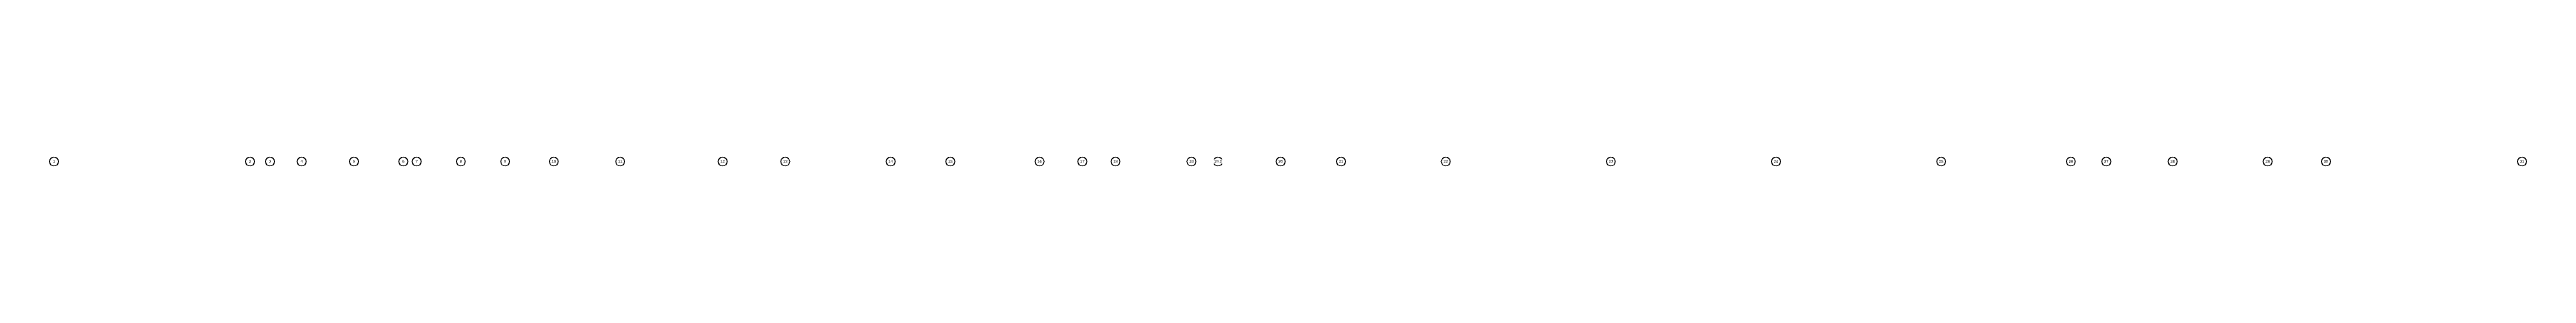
# Model space of a CAD drawing. Header units: inches. Extents: x -3679 to 241, y -496 to 1784.
# Drawn here: x -3354 to 6, y 1772 to 1784 of the extents above; entities that cross this region are included whole.
import ezdxf

# ---------------------------------------------------------------- set-up
doc = ezdxf.new("R2010")
doc.units = ezdxf.units.IN
doc.header["$MEASUREMENT"] = 0
doc.layers.add('S-GRID-IDEN', color=8, linetype='Continuous', lineweight=13)
doc.styles.add('Arial', font='arial.ttf', dxfattribs={"height": 3.934132})

# ---------------------------------------------------------------- blocks, each defined once
blk = doc.blocks.new('Grid - 3_16_-139788-ROOF LEVEL')
at = {"layer": 'S-GRID-IDEN'}
blk.add_circle((0, 0), 0.188, dxfattribs=at)

msp = doc.modelspace()

# ---------------------------------------------------------------- block references
at = {"layer": 'S-GRID-IDEN', "xscale": 31.99999999999999, "yscale": 31.99999999999999, "zscale": 31.99999999999999, "rotation": 180}
for p in [(-3348, 1777.7), (-3055, 1777.7), (-3012, 1777.7), (-2941, 1777.7), (-2874, 1777.7), (-2796, 1777.7), (-2736, 1777.7), (-2670, 1777.7), (-2580, 1777.7), (-2441, 1777.7), (-2356, 1777.7), (-2213, 1777.7), (-2132, 1777.7), (-2011, 1777.7), (-1953, 1777.7), (-1908, 1777.7), (-1805, 1777.7), (-1769, 1777.7), (-1684, 1777.7), (-1602, 1777.7), (-1460, 1777.7), (-1236, 1777.7), (-788, 1777.7), (-564, 1777.7), (-266, 1777.7), (0, 1777.7)]:
    msp.add_blockref('Grid - 3_16_-139788-ROOF LEVEL', p, dxfattribs=at)
at = {"layer": 'S-GRID-IDEN', "xscale": 31.99999999999999, "yscale": 31.99999999999999, "zscale": 31.99999999999999}
for p in [(-3082, 1777.7), (-1012, 1777.7), (-612, 1777.7), (-474, 1777.7), (-345, 1777.7)]:
    msp.add_blockref('Grid - 3_16_-139788-ROOF LEVEL', p, dxfattribs=at)

# ---------------------------------------------------------------- next in the draw order: texts
at = {"layer": 'S-GRID-IDEN', "lineweight": 9, "char_height": 3.93, "attachment_point": 2, "line_spacing_factor": 0.938532, "style": 'Arial', "bg_fill": 3, "box_fill_scale": 1.25, "bg_fill_color": 0, "bg_fill_transparency": 0}
for s, insert, width in [('1', (-3348, 1779.9), 3.648), ('2', (-3082, 1779.8), 3.648), ('3', (-3055, 1779.9), 3.648), ('4', (-3012, 1779.9), 3.648), ('5', (-2941, 1779.9), 3.648), ('6', (-2874, 1779.9), 3.648), ('8', (-2796, 1779.9), 3.648), ('9', (-2736, 1779.9), 3.648), ('10', (-2670, 1779.9), 7.296), ('11', (-2580, 1779.9), 7.296), ('12', (-2441, 1779.9), 7.296), ('13', (-2356, 1779.9), 7.296), ('14', (-2213, 1779.9), 7.296), ('15', (-2132, 1779.9), 7.296), ('16', (-2011, 1779.9), 7.296), ('17', (-1953, 1779.9), 7.296), ('18', (-1908, 1779.9), 7.296), ('19', (-1805, 1779.9), 7.296), ('19.2', (-1769, 1779.9), 12.768), ('20', (-1684, 1779.9), 7.296), ('21', (-1602, 1779.9), 7.296), ('22', (-1460, 1779.9), 7.296), ('23', (-1236, 1779.9), 7.296), ('24', (-1012, 1779.8), 7.296), ('25', (-788, 1779.9), 7.296), ('26', (-612, 1779.8), 7.296), ('27', (-564, 1779.9), 7.296), ('28', (-474, 1779.8), 7.296), ('29', (-345, 1779.8), 7.296), ('30', (-266, 1779.9), 7.296), ('31', (0, 1779.9), 7.296)]:
    msp.add_mtext(s, dxfattribs=dict(at, insert=insert, width=width))

# ---------------------------------------------------------------- next in the draw order: block references
at = {"layer": 'S-GRID-IDEN', "xscale": 31.99999999999999, "yscale": 31.99999999999999, "zscale": 31.99999999999999, "rotation": 180}
msp.add_blockref('Grid - 3_16_-139788-ROOF LEVEL', (-2856, 1777.7), dxfattribs=at)

# ---------------------------------------------------------------- next in the draw order: texts
at = {"layer": 'S-GRID-IDEN', "lineweight": 9, "insert": (-2856, 1779.9), "char_height": 3.93, "width": 3.648, "attachment_point": 2, "line_spacing_factor": 0.938532, "style": 'Arial', "bg_fill": 3, "box_fill_scale": 1.25, "bg_fill_color": 0, "bg_fill_transparency": 0}
msp.add_mtext('7', dxfattribs=at)

doc.saveas('drawing.dxf')
